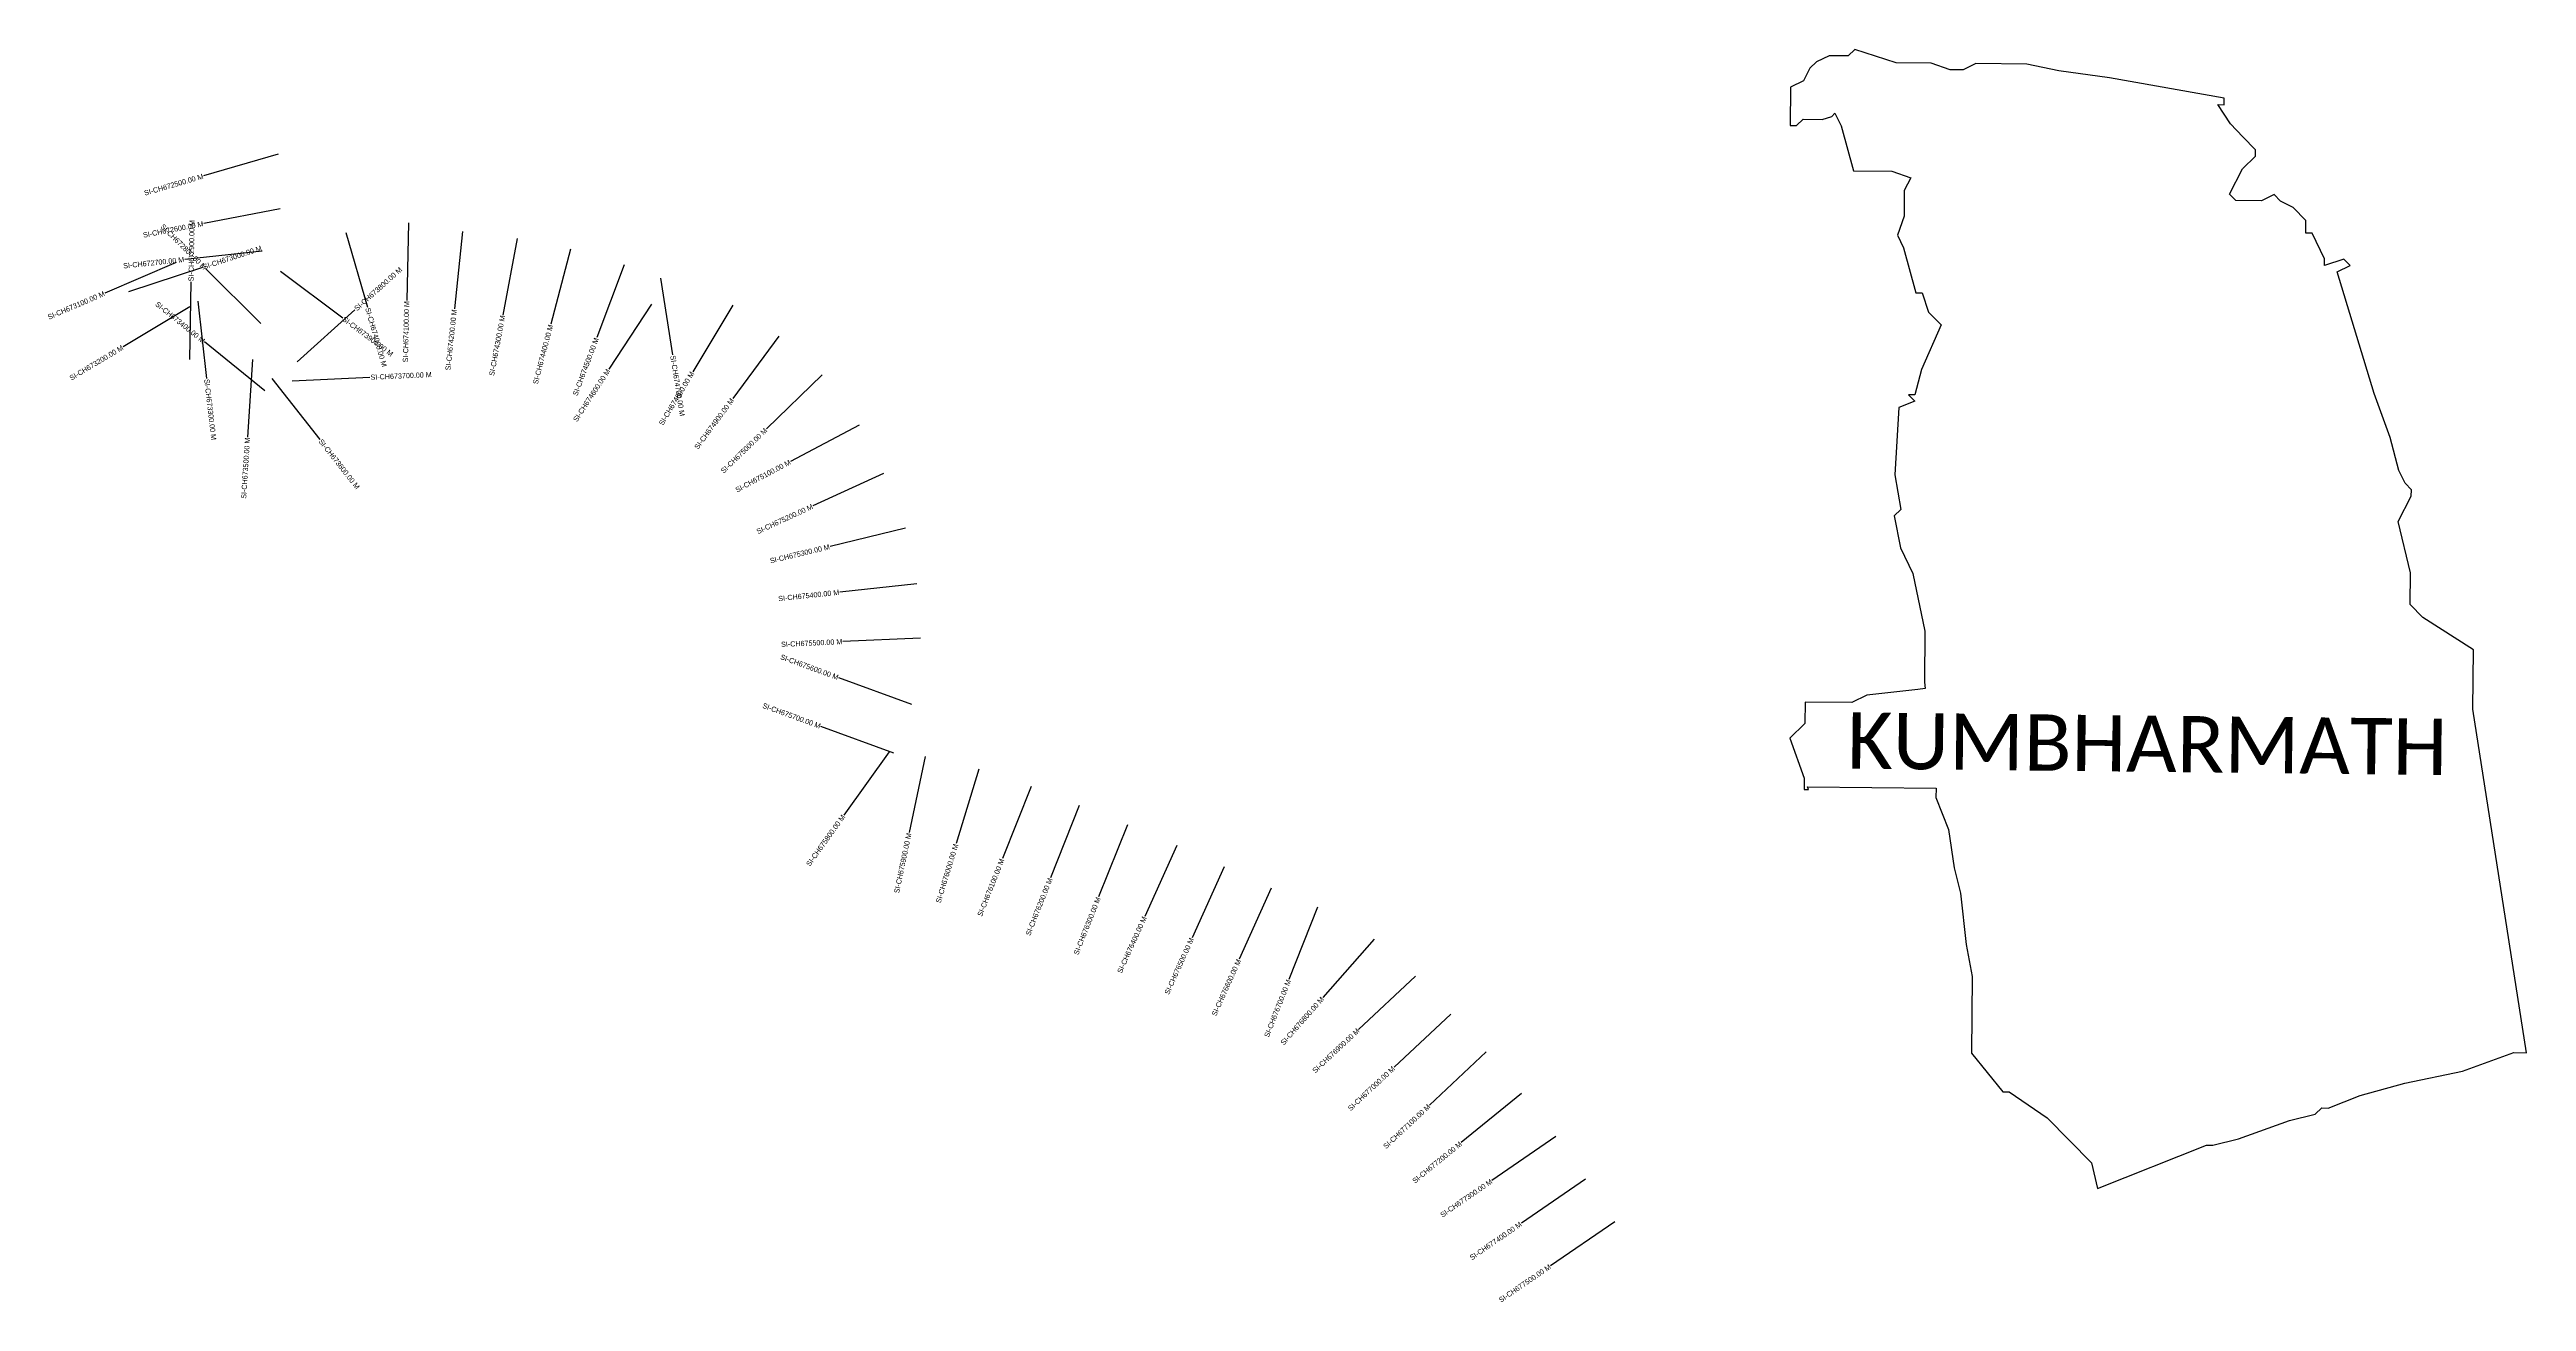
# Model space of a CAD drawing. Header units: metres. Extents: x 334602 to 339381, y 1773729 to 1776142.
import ezdxf
from ezdxf.enums import TextEntityAlignment as Align

# ---------------------------------------------------------------- set-up
doc = ezdxf.new("R2010")
doc.units = ezdxf.units.M
for name, color, linetype in [('CS', 134, 'Continuous'), ('CSMark', 6, 'Continuous'), ('VILLAGE BOUNDRY', 10, 'Continuous'), ('VILLAGE NAME', 250, 'Continuous')]:
    doc.layers.add(name, color=color, linetype=linetype)

msp = doc.modelspace()

# ---------------------------------------------------------------- linework, layer by layer
at = {"layer": 'CS'}
for p, q in [((335043.2, 1775940.7), (334899.2, 1775898.8)), ((335046.8, 1775835.2), (334899.5, 1775807)), ((335294.4, 1775808.3), (335291, 1775658.4)), ((335173.6, 1775789.7), (335215.3, 1775645.6)), ((335398.9, 1775791.5), (335383, 1775642.4)), ((335503.8, 1775778.1), (335476.4, 1775630.6)), ((335607.3, 1775757.8), (335569.2, 1775612.8)), ((334846.5, 1775731.9), (334708.6, 1775672.9)), ((334755, 1775675.9), (334897.5, 1775722.8)), ((335011.8, 1775753.5), (334862.6, 1775737.8)), ((335009.7, 1775614.1), (334903.2, 1775719.7)), ((335047.8, 1775715.3), (335167.8, 1775625.3)), ((335710.7, 1775727.4), (335657.6, 1775587.1)), ((334872.6, 1775544.7), (334874.9, 1775694.6)), ((335780.6, 1775701.7), (335804.1, 1775553.6)), ((334872.5, 1775646.6), (334743.8, 1775569.5)), ((334887.7, 1775657.1), (334905, 1775508.1)), ((335079.5, 1775540.6), (335191.2, 1775640.7)), ((335763, 1775651.5), (335680.8, 1775526.1)), ((335920.3, 1775649.6), (335842.8, 1775521.3)), ((335017.2, 1775484.2), (334900.6, 1775578.6)), ((336009, 1775590.1), (335919.9, 1775469.4)), ((334993.4, 1775544.9), (334983.9, 1775395.2)), ((335031, 1775508.3), (335123.6, 1775390.3)), ((335070.3, 1775503.8), (335220.1, 1775510.6)), ((336092.8, 1775515.1), (335984.9, 1775410.9)), ((336164.2, 1775418.1), (336031.6, 1775348.1)), ((336211, 1775325.3), (336074.8, 1775262.4)), ((336253.6, 1775219.5), (336107.8, 1775184.3)), ((336275.5, 1775112.1), (336126.4, 1775096.2)), ((336282.1, 1775007.8), (336132.3, 1775000.9)), ((336265.3, 1774879.6), (336124.4, 1774931.1)), ((336230.9, 1774785.6), (336090.1, 1774837.2)), ((336221.9, 1774788.1), (336134.4, 1774666.3)), ((336291, 1774779.4), (336260.3, 1774632.6)), ((336394.8, 1774754.7), (336351, 1774611.3)), ((336495.7, 1774721.8), (336440.2, 1774582.4)), ((336588.6, 1774684.8), (336533.1, 1774545.4)), ((336681.5, 1774647.8), (336626, 1774508.5)), ((336776.8, 1774607.7), (336715, 1774471)), ((336867.9, 1774566.5), (336806.1, 1774429.8)), ((336959.1, 1774525.3), (336897.2, 1774388.6)), ((337048.3, 1774489), (336993.2, 1774349.5)), ((337157.5, 1774427.4), (337058.4, 1774314.8)), ((337237.2, 1774355.6), (337127.6, 1774253.2)), ((337305.5, 1774282.6), (337195.9, 1774180.1)), ((337373.8, 1774209.6), (337264.3, 1774107.1)), ((337441.8, 1774129.6), (337325.6, 1774034.8)), ((337508.2, 1774046.9), (337384.7, 1773961.7)), ((337565, 1773964.6), (337441.5, 1773879.4)), ((337621.7, 1773881.8), (337497.8, 1773797.3))]:
    msp.add_line(p, q, dxfattribs=at)
at = {"layer": 'VILLAGE BOUNDRY'}
msp.add_lwpolyline([(339146.5, 1775306.2), (339134.5, 1775330.9), (339117.6, 1775394.4), (339086.9, 1775479.2), (339015.6, 1775713.8), (339040.3, 1775725.8), (339028.1, 1775738.3), (338991.1, 1775726.4), (338991.2, 1775738.7), (338967.1, 1775788.2), (338954.8, 1775788.3), (338955.1, 1775813), (338930.8, 1775837.8), (338906.3, 1775850.4), (338894.1, 1775862.8), (338869.4, 1775850.8), (338820.1, 1775851.3), (338807.9, 1775863.8), (338833.1, 1775912.8), (338858, 1775937.1), (338858.1, 1775949.4), (338833.8, 1775974.3), (338809.4, 1775999.2), (338785.2, 1776036.3), (338797.5, 1776036.2), (338797.7, 1776048.5), (338576.5, 1776087.9), (338478.2, 1776101.2), (338416.8, 1776114.2), (338318.4, 1776115.3), (338293.6, 1776103.3), (338269, 1776103.5), (338232.2, 1776116.2), (338164.5, 1776117), (338084.8, 1776142.5), (338072.3, 1776130.3), (338035.4, 1776130.7), (338010.7, 1776118.6), (337998.2, 1776106.5), (337985.7, 1776082), (337960.9, 1776070), (337960.1, 1775996.1), (337972.4, 1775996), (337984.9, 1776008.2), (338021.8, 1776007.8), (338040.3, 1776013.7), (338046.5, 1776019.8), (338058.6, 1775995.1), (338082.2, 1775908.6), (338156.1, 1775907.8), (338192.9, 1775895.1), (338180.3, 1775870.6), (338179.8, 1775821.4), (338167, 1775784.6), (338179.1, 1775759.9), (338202.8, 1775673.4), (338215.1, 1775673.3), (338227, 1775636.3), (338251.3, 1775611.4), (338213.5, 1775525.6), (338200.6, 1775476.5), (338188.3, 1775476.7), (338200.5, 1775464.2), (338169.9, 1775452.4), (338162.1, 1775322.7), (338173.6, 1775255.3), (338161.1, 1775243.1), (338172.8, 1775181.4), (338196.9, 1775131.9), (338220.2, 1775020.9), (338219.2, 1774922.4), (338220.5, 1774910.3), (338206.7, 1774908.7), (338108.3, 1774897.5), (338079.3, 1774883.4), (337989, 1774884.4), (337988.5, 1774842.9), (337959.5, 1774814.5), (337987.4, 1774737.6), (337987.1, 1774715.7), (337995.4, 1774715.6), (337993.5, 1774720.9), (338241.6, 1774718.2), (338241.4, 1774700.6), (338265.3, 1774638.8), (338276.8, 1774564.8), (338288.6, 1774515.5), (338299.8, 1774416.9), (338311.4, 1774355.2), (338309.8, 1774207.5), (338370.6, 1774133), (338382.9, 1774132.9), (338419.5, 1774107.8), (338456.2, 1774082.9), (338541.4, 1773995.6), (338553.1, 1773946.4), (338763.3, 1774030.2), (338775.6, 1774030.1), (338825, 1774041.9), (338923.8, 1774077.7), (338973.2, 1774089.5), (338985.6, 1774101.7), (338998, 1774101.5), (339059.7, 1774125.5), (339146.2, 1774149.2), (339257.2, 1774172.6), (339356.1, 1774208.4), (339380.7, 1774208.2), (339277.2, 1774870.3), (339278.4, 1774984.7), (339180.6, 1775047.3), (339156.3, 1775072.2), (339156.9, 1775133.7), (339133.4, 1775232.5), (339158.5, 1775281.4), (339158.7, 1775293.7)], close=True, dxfattribs=at)

# ---------------------------------------------------------------- texts
at = {"layer": 'CSMark'}
for s, rotation, p in [('SI-CH672500.00 M', 16.2355, (334898.2, 1775898.5)), ('SI-CH672600.00 M', 10.8455, (334898.5, 1775806.8)), ('SI-CH672800.00 M', 315.2454, (334902.5, 1775720.4)), ('SI-CH672700.00 M', 6.0101, (334861.6, 1775737.7)), ('SI-CH673100.00 M', 23.1703, (334707.6, 1775672.5)), ('SI-CH673400.00 M', 320.9921, (334899.9, 1775579.2)), ('SI-CH674100.00 M', 88.7262, (335291, 1775657.4)), ('SI-CH674200.00 M', 83.9205, (335382.9, 1775641.4)), ('SI-CH674300.00 M', 79.4492, (335476.2, 1775629.7)), ('SI-CH673200.00 M', 30.9489, (334743, 1775568.9)), ('SI-CH674400.00 M', 75.2938, (335568.9, 1775611.8)), ('SI-CH674500.00 M', 69.2779, (335657.3, 1775586.2)), ('SI-CH674600.00 M', 56.758, (335680.2, 1775525.2)), ('SI-CH674800.00 M', 58.8591, (335842.2, 1775520.4)), ('SI-CH674900.00 M', 53.5654, (335919.3, 1775468.6)), ('SI-CH673500.00 M', 86.3419, (334983.8, 1775394.2)), ('SI-CH675000.00 M', 44.0314, (335984.2, 1775410.2)), ('SI-CH675100.00 M', 27.8066, (336030.7, 1775347.7)), ('SI-CH675200.00 M', 24.7826, (336073.9, 1775262)), ('SI-CH675300.00 M', 13.5627, (336106.8, 1775184.1)), ('SI-CH675400.00 M', 6.0748, (336125.4, 1775096.1)), ('SI-CH675500.00 M', 2.6303, (336131.3, 1775000.9)), ('SI-CH675600.00 M', 339.8958, (336123.5, 1774931.5)), ('SI-CH675700.00 M', 339.8958, (336089.1, 1774837.6)), ('SI-CH675800.00 M', 54.3057, (336133.8, 1774665.5)), ('SI-CH675900.00 M', 78.1835, (336260.1, 1774631.6)), ('SI-CH676000.00 M', 73.0006, (336350.7, 1774610.3)), ('SI-CH676100.00 M', 68.3038, (336439.8, 1774581.5)), ('SI-CH676200.00 M', 68.3038, (336532.8, 1774544.5)), ('SI-CH676300.00 M', 68.3038, (336625.7, 1774507.5)), ('SI-CH676400.00 M', 65.6627, (336714.6, 1774470.1)), ('SI-CH676500.00 M', 65.6627, (336805.7, 1774428.9)), ('SI-CH676600.00 M', 65.6627, (336896.8, 1774387.7)), ('SI-CH676700.00 M', 68.481, (336992.9, 1774348.6)), ('SI-CH676800.00 M', 48.6721, (337057.8, 1774314)), ('SI-CH676900.00 M', 43.0954, (337126.9, 1774252.5)), ('SI-CH677000.00 M', 43.0954, (337195.2, 1774179.5)), ('SI-CH677100.00 M', 43.0954, (337263.5, 1774106.4)), ('SI-CH677200.00 M', 39.2047, (337324.8, 1774034.1)), ('SI-CH677300.00 M', 34.585, (337383.9, 1773961.2)), ('SI-CH677400.00 M', 34.585, (337440.6, 1773878.8)), ('SI-CH677500.00 M', 34.3019, (337497, 1773796.7))]:
    msp.add_text(s, height=10, rotation=rotation, dxfattribs=at).set_placement(p, align=Align.MIDDLE_RIGHT)
for s, rotation, p in [('SI-CH672900.00 M', 89.1182, (334874.9, 1775695.6)), ('SI-CH673000.00 M', 18.2072, (334898.4, 1775723.1)), ('SI-CH673800.00 M', 41.8649, (335191.9, 1775641.4)), ('SI-CH673900.00 M', 323.1223, (335168.6, 1775624.7)), ('SI-CH674000.00 M', 286.1212, (335215.5, 1775644.6)), ('SI-CH673700.00 M', 2.5772, (335221.1, 1775510.6)), ('SI-CH674700.00 M', 279.0136, (335804.3, 1775552.6)), ('SI-CH673300.00 M', 276.6417, (334905.2, 1775507.1)), ('SI-CH673600.00 M', 308.1431, (335124.3, 1775389.5))]:
    msp.add_text(s, height=10, rotation=rotation, dxfattribs=at).set_placement(p, align=Align.MIDDLE_LEFT)
at = {"layer": 'VILLAGE NAME', "insert": (338070.9, 1774864.6), "char_height": 108.471, "attachment_point": 1, "rotation": 359.3742}
msp.add_mtext_dynamic_manual_height_columns('{\\fCalibri|b0|i0|c0|p34;KUMBHARMATH}', width=1070.371, gutter_width=542.4, heights=[0], dxfattribs=at)

doc.saveas('drawing.dxf')
